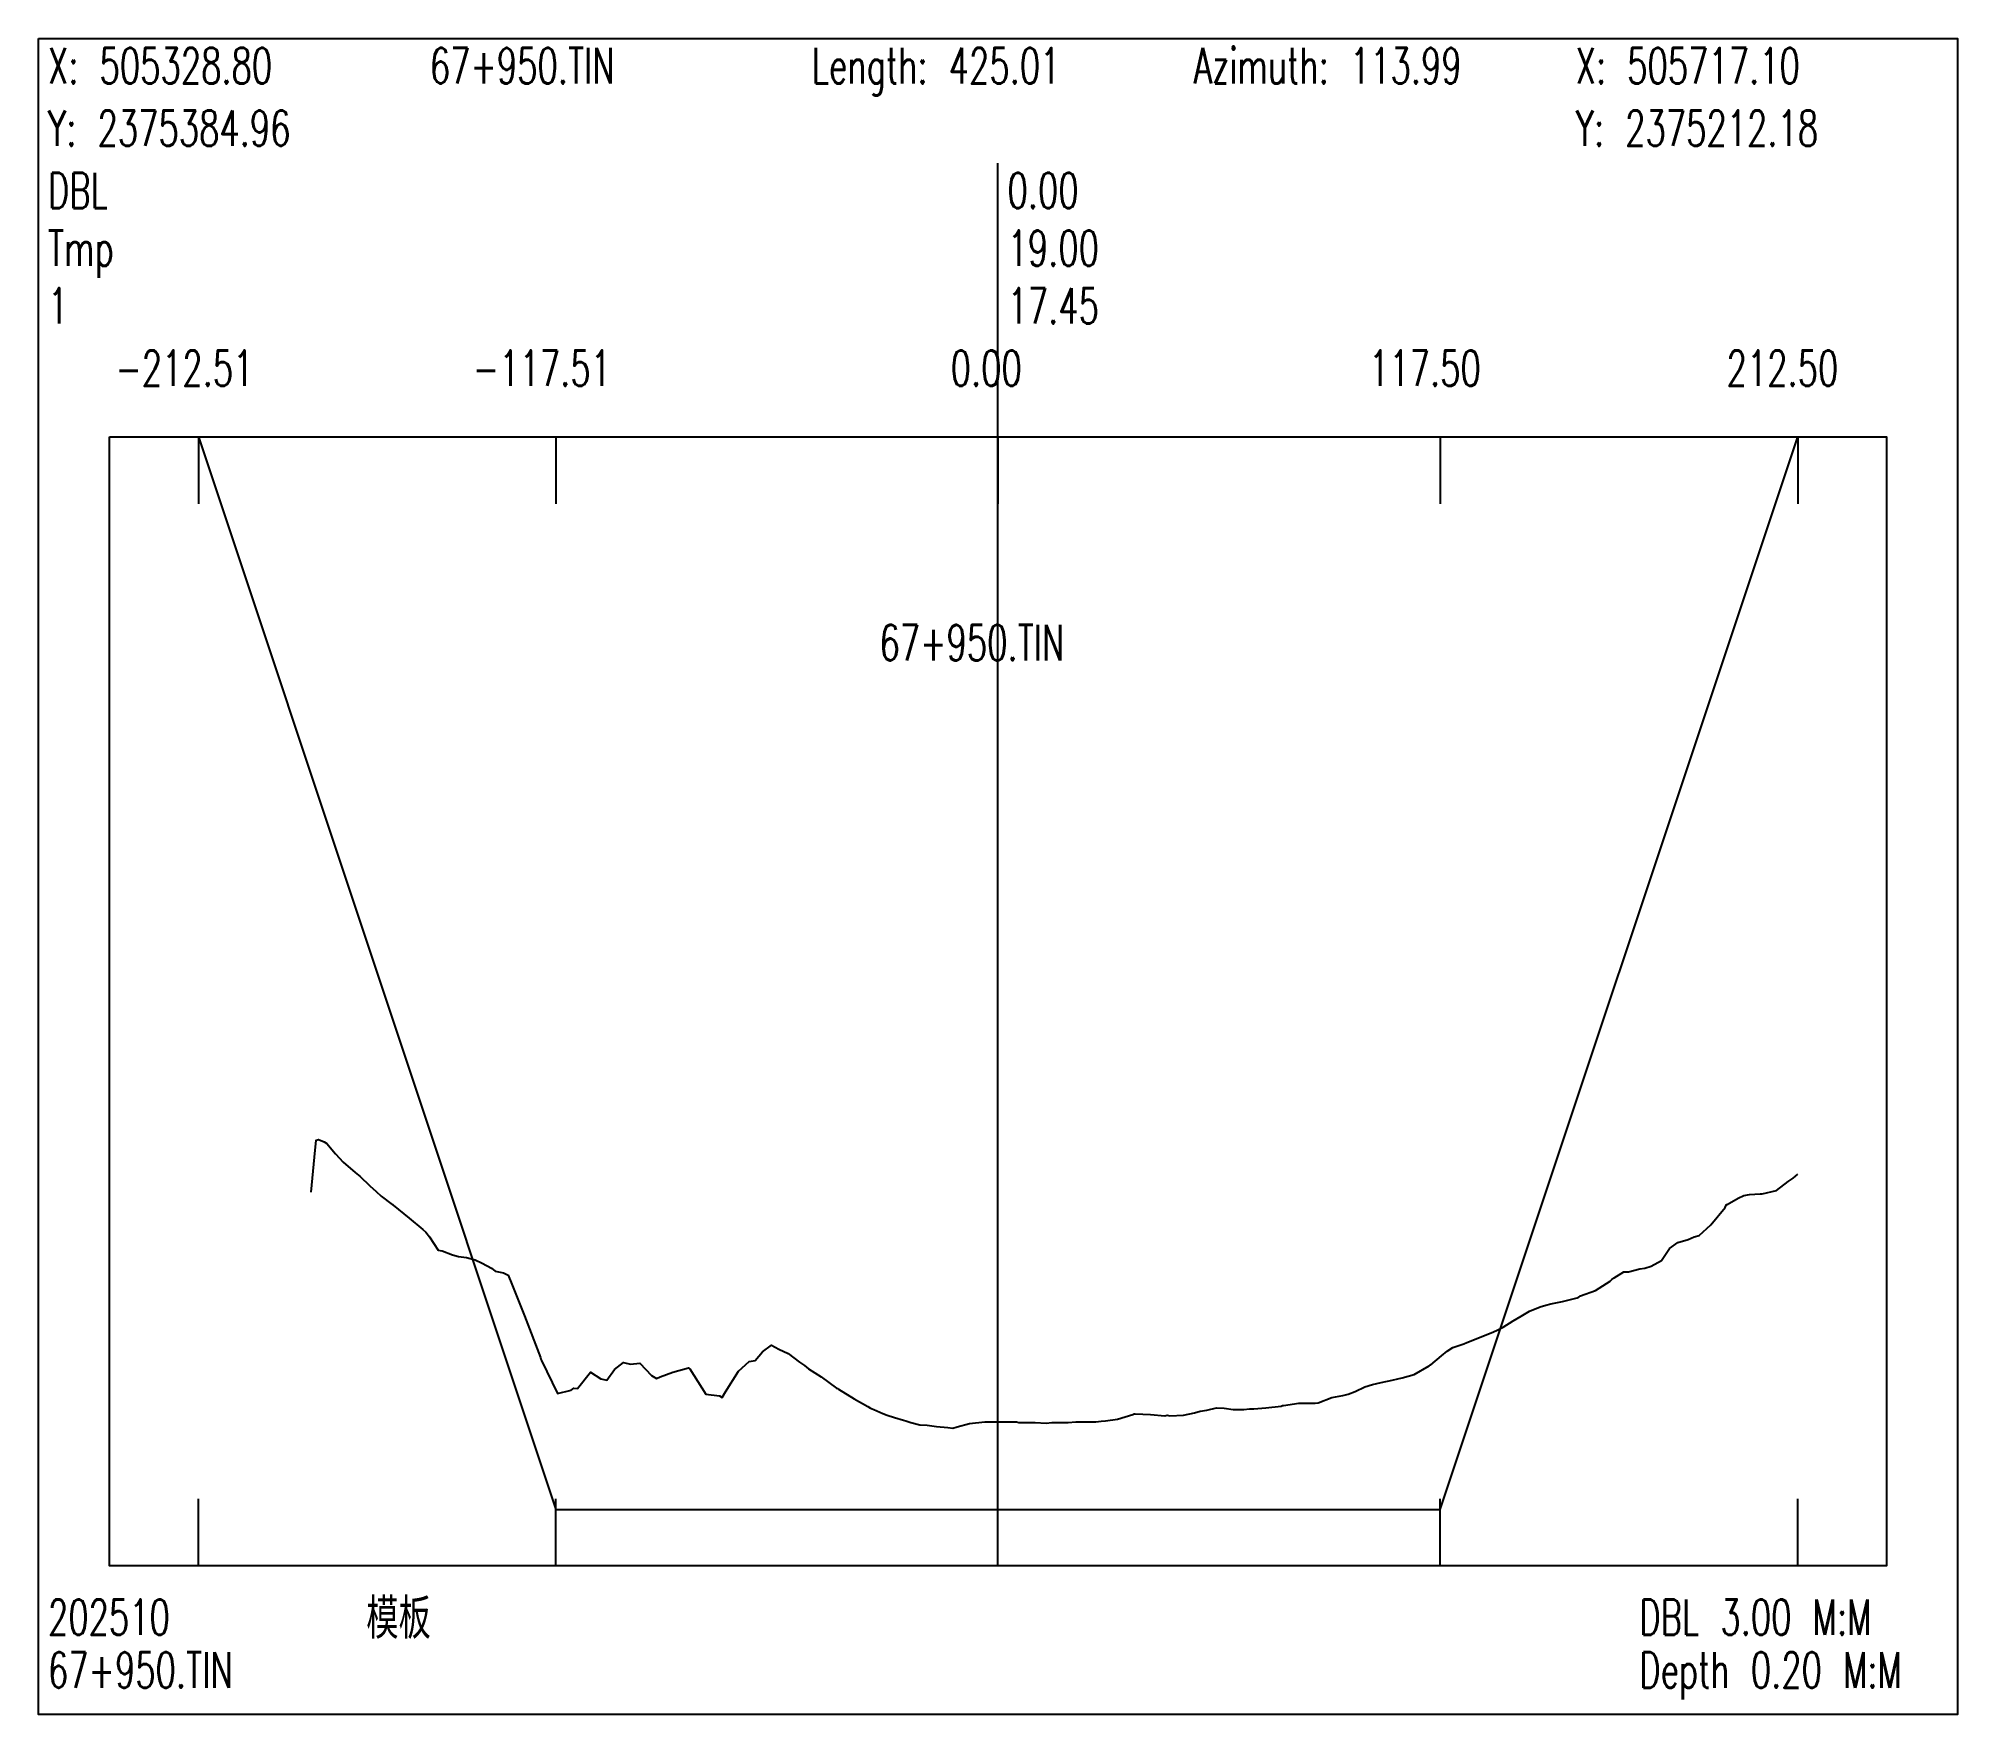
# Model space of a CAD drawing. Extents: x 1 to 171, y -4018 to -2673.
# Drawn here: x 1 to 171, y -3414.9 to -3266.5 of the extents above; entities that cross this region are included whole.
import ezdxf

# ---------------------------------------------------------------- set-up
doc = ezdxf.new("R2010")
doc.units = 0
doc.header["$MEASUREMENT"] = 0
doc.layers.add('LABELS', color=7, linetype='Continuous')
doc.layers.add('XSECTION', color=7, linetype='Continuous')
doc.styles.get("Standard").update_dxf_attribs({"font": 'txt.shx'})

msp = doc.modelspace()

# ---------------------------------------------------------------- texts
at = {"layer": 'LABELS', "color": 0, "width": 0.666667}
for s, height, p in [('X: 505328.80', 3.1482, (1.85, -3270.48)), ('67+950.TIN', 3.148, (35.68, -3270.48)), ('Length: 425.01', 3.1482, (69.51, -3270.48)), ('Azimuth: 113.99', 3.1482, (103.34, -3270.48)), ('X: 505717.10', 3.1482, (137.17, -3270.48)), ('Y: 2375384.96', 3.1482, (1.85, -3276.01)), ('Y: 2375212.18', 3.1482, (137.17, -3276.01)), ('DBL', 3.148, (1.85, -3281.53)), ('0.00', 3.148, (86.85, -3281.53)), ('0.00', 3.148, (86.85, -3281.53)), ('Tmp', 3.148, (1.85, -3286.64)), ('19.00', 3.148, (86.85, -3286.64)), ('19.00', 3.148, (86.85, -3286.64)), ('-212.51', 3.148, (7.82, -3297.27)), ('-117.51', 3.148, (39.49, -3297.27)), ('0.00', 3.148, (81.81, -3297.27)), ('117.50', 3.148, (118.87, -3297.27)), ('212.50', 3.148, (150.54, -3297.27)), ('67+950.TIN', 3.148, (75.51, -3321.58)), ('模板', 3.148, (30.04, -3407.89)), ('DBL 3.00 M:M', 3.1482, (142.81, -3407.89)), ('67+950.TIN', 3.148, (1.85, -3412.57)), ('Depth 0.20 M:M', 3.1482, (142.81, -3412.57))]:
    msp.add_text(s, height=height, dxfattribs=at).set_placement(p)
at = {"layer": 'LABELS', "color": 1, "width": 0.666667}
for s, height, p in [('1', 3.15, (1.85, -3291.74)), ('17.45', 3.148, (86.85, -3291.74)), ('17.45', 3.148, (86.85, -3291.74)), ('202510', 3.148, (1.85, -3407.89))]:
    msp.add_text(s, height=height, dxfattribs=at).set_placement(p)

# ---------------------------------------------------------------- linework, layer by layer
at = {"layer": 'XSECTION', "color": 0, "linetype": 'Continuous'}
for points in [[(1, -3266.48), (171, -3266.48), (171, -3414.95), (1, -3414.95), (1, -3266.48)], [(86, -3401.77), (86, -3277.53)], [(86, -3401.77), (86, -3277.53)], [(7.3, -3301.77), (164.71, -3301.77), (164.71, -3401.77), (7.3, -3401.77), (7.3, -3301.77)], [(15.17, -3301.77), (15.17, -3307.71)], [(15.17, -3301.77), (46.83, -3396.77)], [(15.17, -3301.77), (46.83, -3396.77)], [(46.83, -3301.77), (46.83, -3307.71)], [(86, -3301.77), (86, -3307.71)], [(125.17, -3301.77), (125.17, -3307.71)], [(125.17, -3396.77), (156.84, -3301.77)], [(125.17, -3396.77), (156.84, -3301.77)], [(156.84, -3301.77), (156.84, -3307.71)], [(15.17, -3401.77), (15.17, -3395.83)], [(46.83, -3401.77), (46.83, -3395.83)], [(86, -3401.77), (86, -3395.83)], [(125.17, -3401.77), (125.17, -3395.83)], [(156.84, -3401.77), (156.84, -3395.83)], [(46.83, -3396.77), (86, -3396.77)], [(46.83, -3396.77), (46.83, -3396.77)], [(46.83, -3396.77), (86, -3396.77)], [(86, -3396.77), (125.17, -3396.77)], [(86, -3396.77), (125.17, -3396.77)], [(125.17, -3396.77), (125.17, -3396.77)]]:
    msp.add_lwpolyline(points, dxfattribs=at)
at = {"layer": 'XSECTION', "color": 1, "linetype": 'Continuous'}
msp.add_lwpolyline([(25.16, -3368.67), (25.47, -3365.57), (25.6, -3364.07), (25.82, -3364.02), (26.32, -3364.22), (26.55, -3364.37), (27.33, -3365.27), (28.01, -3366.02), (29.07, -3366.92), (29.35, -3367.17), (29.47, -3367.27), (30.36, -3368.12), (30.93, -3368.62), (31.37, -3369.02), (32.35, -3369.77), (32.39, -3369.77), (32.42, -3369.82), (33.85, -3370.97), (35.04, -3371.97), (35.31, -3372.22), (35.63, -3372.62), (36.42, -3373.82), (36.77, -3373.87), (37.67, -3374.22), (38.22, -3374.37), (38.91, -3374.47), (39.68, -3374.67), (40.3, -3374.97), (41.14, -3375.42), (41.47, -3375.67), (42.19, -3375.82), (42.6, -3376.02), (42.93, -3376.82), (44.06, -3379.62), (45.47, -3383.32), (45.52, -3383.47), (45.56, -3383.57), (46.98, -3386.52), (48.19, -3386.22), (48.44, -3386.02), (48.75, -3386.07), (49.9, -3384.62), (50.82, -3385.22), (51.36, -3385.32), (52.03, -3384.37), (52.82, -3383.77), (53.45, -3383.92), (54.28, -3383.82), (55.31, -3384.92), (55.74, -3385.17), (56.08, -3385.02), (57.2, -3384.62), (58.59, -3384.22), (58.66, -3384.27), (58.71, -3384.32), (60.12, -3386.57), (61.34, -3386.72), (61.57, -3386.87), (61.87, -3386.37), (63.03, -3384.52), (63.97, -3383.67), (64.49, -3383.57), (65.15, -3382.82), (65.95, -3382.22), (66.6, -3382.57), (67.41, -3382.97), (68.43, -3383.72), (68.87, -3384.02), (69.23, -3384.32), (70.33, -3385.02), (71.71, -3386.02), (71.79, -3386.07), (71.86, -3386.12), (73.25, -3386.97), (74.48, -3387.67), (74.71, -3387.82), (74.99, -3387.92), (75.81, -3388.27), (76.17, -3388.42), (76.82, -3388.62), (77.63, -3388.87), (77.83, -3388.92), (78.27, -3389.07), (79.09, -3389.27), (79.74, -3389.32), (80.55, -3389.42), (81.55, -3389.52), (82.01, -3389.57), (82.37, -3389.47), (83.47, -3389.17), (84.83, -3389.02), (84.92, -3389.02), (85, -3389.02), (86.38, -3389.02), (87.63, -3389.02), (87.84, -3389.07), (88.11, -3389.07), (89.3, -3389.07), (90.26, -3389.12), (90.76, -3389.07), (91.39, -3389.07), (92.22, -3389.07), (92.89, -3389.02), (93.68, -3389.02), (94.67, -3389.02), (95.14, -3388.97), (95.52, -3388.92), (96.6, -3388.77), (97.95, -3388.37), (98.06, -3388.32), (98.15, -3388.32), (99.52, -3388.37), (100.78, -3388.47), (100.98, -3388.42), (101.23, -3388.47), (102.44, -3388.42), (103.41, -3388.22), (103.9, -3388.07), (104.51, -3387.97), (105.36, -3387.77), (106.04, -3387.82), (106.82, -3387.92), (107.79, -3387.92), (108.27, -3387.87), (108.67, -3387.87), (109.73, -3387.77), (111.07, -3387.62), (111.19, -3387.57), (111.3, -3387.57), (112.65, -3387.37), (113.92, -3387.37), (114.11, -3387.37), (114.35, -3387.32), (115.57, -3386.87), (116.55, -3386.67), (117.03, -3386.57), (117.63, -3386.32), (118.49, -3385.92), (119.18, -3385.72), (119.95, -3385.52), (120.91, -3385.32), (121.41, -3385.22), (121.81, -3385.12), (122.87, -3384.82), (124.19, -3384.07), (124.28, -3383.97), (124.33, -3383.97), (125.29, -3383.17), (125.79, -3382.77), (126.3, -3382.42), (127.25, -3382.12), (127.31, -3382.07), (127.47, -3382.02), (128.71, -3381.52), (129.7, -3381.12), (130.17, -3380.92), (130.74, -3380.62), (131.62, -3380.07), (132.33, -3379.67), (133.08, -3379.22), (134.02, -3378.82), (134.54, -3378.67), (134.96, -3378.57), (136, -3378.37), (137.3, -3378.02), (137.41, -3377.97), (137.46, -3377.97), (137.59, -3377.87), (138.92, -3377.37), (140.22, -3376.57), (140.38, -3376.42), (140.58, -3376.27), (141.45, -3375.72), (141.84, -3375.72), (142.85, -3375.47), (143.3, -3375.42), (143.86, -3375.22), (144.76, -3374.72), (145.49, -3373.67), (146.22, -3373.12), (147.14, -3372.87), (147.68, -3372.62), (148.11, -3372.52), (149.14, -3371.57), (150.42, -3370.02), (150.54, -3369.77), (150.6, -3369.77), (151.55, -3369.22), (152.06, -3368.97), (152.56, -3368.87), (153.52, -3368.82), (153.57, -3368.82), (153.7, -3368.82), (154.97, -3368.52), (155.99, -3367.72), (156.43, -3367.42), (156.84, -3367.07)], dxfattribs=at)

msp.set_redraw_order([(e.dxf.handle, doc.entitydb.next_handle()) for e in msp.query("TEXT MTEXT ATTDEF DIMENSION ARC_DIMENSION")])  # texts and dimensions are drawn at this point

doc.saveas('drawing.dxf')
